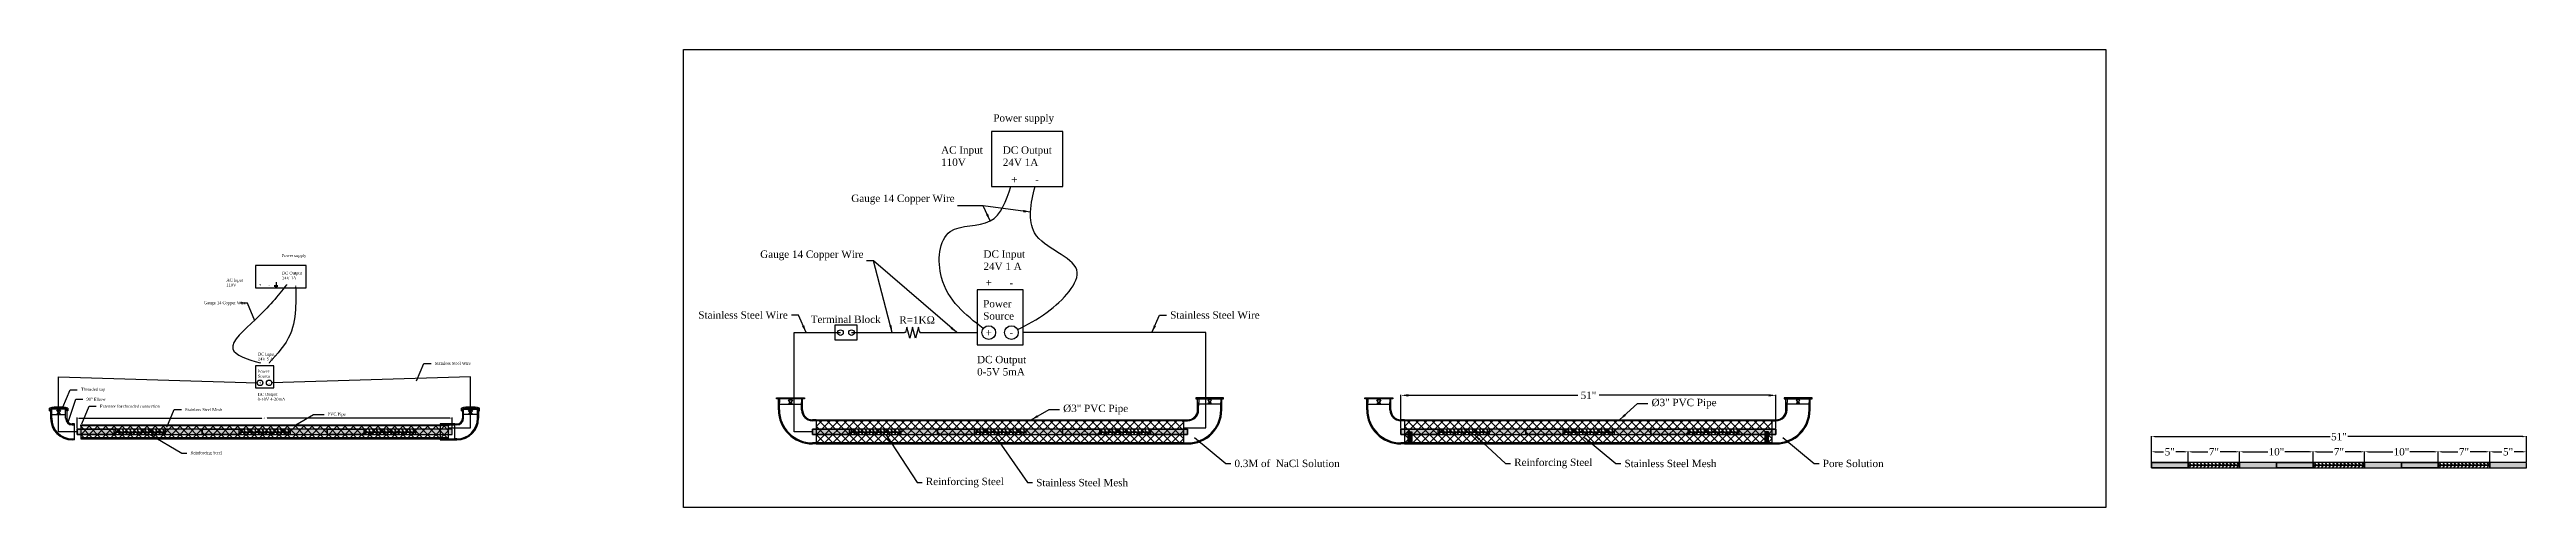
# Model space of a CAD drawing. Header units: metres. Extents: x -35 to 1129, y -141 to 51.
# Drawn here: x 312.5 to 649.2, y -47 to 15.3 of the extents above; entities that cross this region are included whole.
import ezdxf

# ---------------------------------------------------------------- set-up
doc = ezdxf.new("R2010")
doc.units = ezdxf.units.M
for name, color, linetype in [('L01', 1, 'Continuous'), ('L02', 2, 'Continuous'), ('L03', 3, 'Continuous'), ('L04', 4, 'Continuous'), ('L05', 5, 'Continuous')]:
    doc.layers.add(name, color=color, linetype=linetype)
doc.styles.add('TNR', font='times.ttf')
doc.linetypes.add('ZIGZAG', pattern='A,0.00254,-5.08,[131,ltypeshp.shx,S=5.08,R=0,X=-5.08,Y=0],-10.16,[131,ltypeshp.shx,S=5.08,R=180,X=5.08,Y=0],-5.08', length=20.32254)
doc.dimstyles.new('Annnotation_01', dxfattribs={"dimtxt": 1, "dimasz": 1, "dimexe": 0.25, "dimexo": 0.25, "dimgap": 0.5, "dimtad": 0, "dimtih": 1, "dimtoh": 1, "dimdec": 4, "dimzin": 0, "dimdsep": 46, "dimtxsty": 'TNR', "dimcen": 0.25, "dimadec": 0, "dimazin": 0, "dimtfac": 1, "dimtdec": 4, "dimtofl": 0, "dimtmove": 0, "dimatfit": 3, "dimfxl": 1, "dimtolj": 1, "dimtzin": 0, "dimarcsym": 0})
doc.dimstyles.new('Annnotation_02', dxfattribs={"dimtxt": 0.25, "dimasz": 0.25, "dimexe": 0.0625, "dimexo": 0.0625, "dimgap": 0.125, "dimtad": 0, "dimtih": 1, "dimtoh": 1, "dimdec": 4, "dimzin": 0, "dimdsep": 46, "dimtxsty": 'TNR', "dimcen": 0.0625, "dimclrd": 1, "dimclre": 1, "dimclrt": 3, "dimazin": 0, "dimtfac": 1, "dimtdec": 4, "dimtofl": 0, "dimtmove": 0, "dimatfit": 3, "dimfxl": 1, "dimtfillclr": 1, "dimtolj": 1, "dimtzin": 0, "dimarcsym": 0})
pattern_1 = [(0, (0, 1.75), (0, 0.15875), []), (0, (0, 1.76984), (0, 0.15875), []), (0, (0, 1.78969), (0, 0.15875), []), (0, (0, 1.84922), (0, 0.15875), [])]

msp = doc.modelspace()

# ---------------------------------------------------------------- texts
at = {"color": 3, "style": 'TNR'}
for s, insert, char_height, attachment_point in [('Gauge 14 Copper Wire', (421.47749, -5.08818), 1, 4), ('Gauge 14 Copper Wire', (409.09581, -12.68818), 1, 4), ('Gauge 14 Copper Wire', (333.47749, -19.18818), 0.4, 4), ('Stainless Steel Wire', (412.8509, -20.79781), 1, 6), ('Stainless Steel Wire', (464.84022, -20.79781), 1, 4), ('Stainless Steel Wire', (364.84022, -27.3688), 0.4, 4), ('90%%D Elbow', (317.49717, -32.23314), 0.4, 4), ('Extensor for threaded connection', (319.3275, -33.20281), 0.4, 4), ('Stainless Steel Mesh', (330.90332, -33.6522), 0.4, 4), ('%%C3" PVC Pipe', (450.29147, -33.64371), 1, 4), ('%%C3" PVC Pipe', (530.29147, -32.84371), 1, 4), ('PVC Pipe', (350.29147, -34.33871), 0.4, 4), ('Reinforcing Steel', (331.61802, -39.57886), 0.4, 4), ('0.3M of  NaCl Solution', (473.57993, -40.97886), 1, 4), ('Reinforcing Steel', (511.61802, -40.97886), 1, 4), ('Stainless Steel Mesh', (526.61802, -40.97886), 1, 4), ('Pore Solution', (553.57993, -40.97886), 1, 4), ('Reinforcing Steel', (431.61802, -43.57886), 1, 4), ('Stainless Steel Mesh', (446.61802, -43.57886), 1, 4)]:
    msp.add_mtext(s, dxfattribs=dict(at, insert=insert, char_height=char_height, attachment_point=attachment_point))
at = {"color": 3, "insert": (316.74156, -30.94196), "char_height": 0.4, "width": 5.2602326, "attachment_point": 4, "style": 'TNR'}
msp.add_mtext('Threaded cap', dxfattribs=at)
at = {"layer": 'L03', "style": 'TNR'}
for s, width, insert, char_height, attachment_point in [('Power supply', 9.6176402, (440.78628, 6.50097), 1, 1), ('AC Input\\P110V', 6.5576949, (433.69655, 2.15069), 1, 1), ('DC Output\\P24V 1A', 6.8035153, (442.08359, 2.13913), 1, 1), ('+', 0.4381922, (443.6535, -2.38772), 1, 5), ('-', 0.4381922, (446.73055, -2.38772), 1, 5), ('Power supply', 3.8784981, (344.03628, -12.49903), 0.4, 1), ('DC Input\\P24V 1 A', 5.7633765, (439.45502, -11.99917), 1, 1), ('AC Input\\P110V', 2.982963, (336.5046, -15.84931), 0.4, 1), ('+', 0.4381922, (341.09438, -16.70022), 0.4, 5), ('-', 0.4381922, (342.3252, -16.70022), 0.4, 5), ('DC Output\\P24V 1A', 3.5665698, (344.07601, -14.88948), 0.4, 1), ('+', 0.4381922, (344.70397, -16.70022), 0.4, 5), ('-', 0.4381922, (345.93479, -16.70022), 0.4, 5), ('+', 0.4381922, (440.17127, -16.40755), 1, 5), ('-', 0.4381922, (443.24832, -16.40755), 1, 5), ('Power Source', 1.8836932, (439.41443, -18.7488), 1, 1), ('Terminal Block', 9.952912, (415.95397, -20.87425), 1, 1), ('R=1KΩ', 1.8836932, (428.01505, -20.95858), 1, 1), ('+', 0.4381922, (440.17127, -23.18208), 1, 5), ('-', 0.4381922, (443.24832, -23.18208), 1, 5), ('DC Input\\P24V 5 A', 2.982963, (340.79165, -25.90761), 0.4, 1), ('DC Output\\P0-5V 5mA', 8.4420459, (438.58479, -26.34505), 1, 1), ('Power Source', 1.8836932, (340.79165, -28.24358), 0.4, 1), ('+', 0.4381922, (341.09438, -27.30708), 0.4, 5), ('+', 0.4381922, (341.09438, -30.0169), 0.4, 5), ('-', 0.4381922, (342.3252, -27.30708), 0.4, 5), ('-', 0.4381922, (342.3252, -30.0169), 0.4, 5), ('DC Output\\P0-10V 4-20mA', 4.3943453, (340.7648, -31.37849), 0.4, 1)]:
    msp.add_mtext_dynamic_manual_height_columns(s, width=width, gutter_width=1, heights=[0], dxfattribs=dict(at, insert=insert, char_height=char_height, attachment_point=attachment_point))

# ---------------------------------------------------------------- blocks, each defined once
blk = doc.blocks.new('*D78')
at = {"color": 1, "lineweight": -2, "transparency": 16777216}
for p, q in [((316.21, -36.24), (316.21, -34.74)), ((316.46, -34.81), (341.35, -34.81)), ((366.96, -34.81), (342.07, -34.81)), ((367.21, -36.24), (367.21, -34.74))]:
    blk.add_line(p, q, dxfattribs=at)
at = {"color": 1, "transparency": 16777216}
for points in [[(316.46, -34.77), (316.46, -34.85), (316.21, -34.81)], [(366.96, -34.77), (366.96, -34.85), (367.21, -34.81)]]:
    blk.add_solid(points, dxfattribs=at)
at = {"layer": 'Defpoints', "color": 0, "transparency": 16777216}
for p in [(316.21, -36.31), (367.21, -34.81), (367.21, -36.31)]:
    blk.add_point(p, dxfattribs=at)
at = {"color": 3, "transparency": 16777216, "insert": (341.71, -34.81), "char_height": 0.25, "attachment_point": 5, "style": 'TNR'}
blk.add_mtext('\\A1;51"', dxfattribs=at)
blk = doc.blocks.new('*D79')
at = {"color": 1, "lineweight": -2, "transparency": 16777216}
for p, q in [((496.21, -36.24), (496.21, -31.65)), ((497.21, -31.71), (520.25, -31.71)), ((546.21, -31.71), (523.17, -31.71)), ((547.21, -36.24), (547.21, -31.65))]:
    blk.add_line(p, q, dxfattribs=at)
at = {"color": 1, "transparency": 16777216}
for points in [[(497.21, -31.55), (497.21, -31.88), (496.21, -31.71)], [(546.21, -31.55), (546.21, -31.88), (547.21, -31.71)]]:
    blk.add_solid(points, dxfattribs=at)
at = {"layer": 'Defpoints', "color": 0, "transparency": 16777216}
for p in [(547.21, -31.71), (496.21, -36.31), (547.21, -36.31)]:
    blk.add_point(p, dxfattribs=at)
at = {"color": 3, "transparency": 16777216, "insert": (521.71, -31.71), "char_height": 1, "attachment_point": 5, "style": 'TNR'}
blk.add_mtext('\\A1;51"', dxfattribs=at)
blk = doc.blocks.new('*D87')
at = {"color": 1, "lineweight": -2, "transparency": 16777216}
for p, q in [((598.25, -40.76), (598.25, -37.26)), ((598.75, -37.33), (622.54, -37.33)), ((648.75, -37.33), (624.95, -37.33)), ((649.25, -40.76), (649.25, -37.26))]:
    blk.add_line(p, q, dxfattribs=at)
at = {"color": 1, "transparency": 16777216}
for points in [[(598.75, -37.24), (598.75, -37.41), (598.25, -37.33)], [(648.75, -37.24), (648.75, -37.41), (649.25, -37.33)]]:
    blk.add_solid(points, dxfattribs=at)
at = {"layer": 'Defpoints', "color": 0, "transparency": 16777216}
for p in [(649.25, -37.33), (598.25, -40.83), (649.25, -40.83)]:
    blk.add_point(p, dxfattribs=at)
at = {"color": 3, "transparency": 16777216, "insert": (623.75, -37.33), "char_height": 1, "attachment_point": 5, "style": 'TNR'}
blk.add_mtext('\\A1;51"', dxfattribs=at)
blk = doc.blocks.new('*D80')
at = {"color": 1, "lineweight": -2, "transparency": 16777216}
for p, q in [((598.25, -41.51), (598.25, -39.33)), ((598.75, -39.39), (599.91, -39.39)), ((602.75, -39.39), (601.59, -39.39)), ((603.25, -40.76), (603.25, -39.33))]:
    blk.add_line(p, q, dxfattribs=at)
at = {"color": 1, "transparency": 16777216}
for points in [[(598.75, -39.3), (598.75, -39.47), (598.25, -39.39)], [(602.75, -39.3), (602.75, -39.47), (603.25, -39.39)]]:
    blk.add_solid(points, dxfattribs=at)
at = {"layer": 'Defpoints', "color": 0, "transparency": 16777216}
for p in [(603.25, -39.39), (598.25, -41.58), (603.25, -40.83)]:
    blk.add_point(p, dxfattribs=at)
at = {"color": 3, "transparency": 16777216, "insert": (600.75, -39.39), "char_height": 1, "attachment_point": 5, "style": 'TNR'}
blk.add_mtext('\\A1;5"', dxfattribs=at)
blk = doc.blocks.new('*D81')
at = {"color": 1, "lineweight": -2, "transparency": 16777216}
for p, q in [((603.25, -41.51), (603.25, -39.33)), ((603.75, -39.39), (605.91, -39.39)), ((609.75, -39.39), (607.59, -39.39)), ((610.25, -40.76), (610.25, -39.33))]:
    blk.add_line(p, q, dxfattribs=at)
at = {"color": 1, "transparency": 16777216}
for points in [[(603.75, -39.3), (603.75, -39.47), (603.25, -39.39)], [(609.75, -39.3), (609.75, -39.47), (610.25, -39.39)]]:
    blk.add_solid(points, dxfattribs=at)
at = {"layer": 'Defpoints', "color": 0, "transparency": 16777216}
for p in [(610.25, -39.39), (603.25, -41.58), (610.25, -40.83)]:
    blk.add_point(p, dxfattribs=at)
at = {"color": 3, "transparency": 16777216, "insert": (606.75, -39.39), "char_height": 1, "attachment_point": 5, "style": 'TNR'}
blk.add_mtext('\\A1;7"', dxfattribs=at)
blk = doc.blocks.new('*D82')
at = {"color": 1, "lineweight": -2, "transparency": 16777216}
for p, q in [((610.25, -41.51), (610.25, -39.33)), ((610.75, -39.39), (614.1, -39.39)), ((619.75, -39.39), (616.4, -39.39)), ((620.25, -40.76), (620.25, -39.33))]:
    blk.add_line(p, q, dxfattribs=at)
at = {"color": 1, "transparency": 16777216}
for points in [[(610.75, -39.3), (610.75, -39.47), (610.25, -39.39)], [(619.75, -39.3), (619.75, -39.47), (620.25, -39.39)]]:
    blk.add_solid(points, dxfattribs=at)
at = {"layer": 'Defpoints', "color": 0, "transparency": 16777216}
for p in [(620.25, -39.39), (610.25, -41.58), (620.25, -40.83)]:
    blk.add_point(p, dxfattribs=at)
at = {"color": 3, "transparency": 16777216, "insert": (615.25, -39.39), "char_height": 1, "attachment_point": 5, "style": 'TNR'}
blk.add_mtext('\\A1;10"', dxfattribs=at)
blk = doc.blocks.new('*D83')
at = {"color": 1, "lineweight": -2, "transparency": 16777216}
for p, q in [((620.25, -41.51), (620.25, -39.33)), ((620.75, -39.39), (622.91, -39.39)), ((626.75, -39.39), (624.59, -39.39)), ((627.25, -40.76), (627.25, -39.33))]:
    blk.add_line(p, q, dxfattribs=at)
at = {"color": 1, "transparency": 16777216}
for points in [[(620.75, -39.3), (620.75, -39.47), (620.25, -39.39)], [(626.75, -39.3), (626.75, -39.47), (627.25, -39.39)]]:
    blk.add_solid(points, dxfattribs=at)
at = {"layer": 'Defpoints', "color": 0, "transparency": 16777216}
for p in [(627.25, -39.39), (620.25, -41.58), (627.25, -40.83)]:
    blk.add_point(p, dxfattribs=at)
at = {"color": 3, "transparency": 16777216, "insert": (623.75, -39.39), "char_height": 1, "attachment_point": 5, "style": 'TNR'}
blk.add_mtext('\\A1;7"', dxfattribs=at)
blk = doc.blocks.new('*D84')
at = {"color": 1, "lineweight": -2, "transparency": 16777216}
for p, q in [((627.25, -41.51), (627.25, -39.33)), ((627.75, -39.39), (631.1, -39.39)), ((636.75, -39.39), (633.4, -39.39)), ((637.25, -40.76), (637.25, -39.33))]:
    blk.add_line(p, q, dxfattribs=at)
at = {"color": 1, "transparency": 16777216}
for points in [[(627.75, -39.3), (627.75, -39.47), (627.25, -39.39)], [(636.75, -39.3), (636.75, -39.47), (637.25, -39.39)]]:
    blk.add_solid(points, dxfattribs=at)
at = {"layer": 'Defpoints', "color": 0, "transparency": 16777216}
for p in [(637.25, -39.39), (627.25, -41.58), (637.25, -40.83)]:
    blk.add_point(p, dxfattribs=at)
at = {"color": 3, "transparency": 16777216, "insert": (632.25, -39.39), "char_height": 1, "attachment_point": 5, "style": 'TNR'}
blk.add_mtext('\\A1;10"', dxfattribs=at)
blk = doc.blocks.new('*D85')
at = {"color": 1, "lineweight": -2, "transparency": 16777216}
for p, q in [((637.25, -41.51), (637.25, -39.33)), ((637.75, -39.39), (639.91, -39.39)), ((643.75, -39.39), (641.59, -39.39)), ((644.25, -40.76), (644.25, -39.33))]:
    blk.add_line(p, q, dxfattribs=at)
at = {"color": 1, "transparency": 16777216}
for points in [[(637.75, -39.3), (637.75, -39.47), (637.25, -39.39)], [(643.75, -39.3), (643.75, -39.47), (644.25, -39.39)]]:
    blk.add_solid(points, dxfattribs=at)
at = {"layer": 'Defpoints', "color": 0, "transparency": 16777216}
for p in [(644.25, -39.39), (637.25, -41.58), (644.25, -40.83)]:
    blk.add_point(p, dxfattribs=at)
at = {"color": 3, "transparency": 16777216, "insert": (640.75, -39.39), "char_height": 1, "attachment_point": 5, "style": 'TNR'}
blk.add_mtext('\\A1;7"', dxfattribs=at)
blk = doc.blocks.new('*D86')
at = {"color": 1, "lineweight": -2, "transparency": 16777216}
for p, q in [((644.25, -41.51), (644.25, -39.33)), ((644.75, -39.39), (645.91, -39.39)), ((648.75, -39.39), (647.59, -39.39)), ((649.25, -40.76), (649.25, -39.33))]:
    blk.add_line(p, q, dxfattribs=at)
at = {"color": 1, "transparency": 16777216}
for points in [[(644.75, -39.3), (644.75, -39.47), (644.25, -39.39)], [(648.75, -39.3), (648.75, -39.47), (649.25, -39.39)]]:
    blk.add_solid(points, dxfattribs=at)
at = {"layer": 'Defpoints', "color": 0, "transparency": 16777216}
for p in [(649.25, -39.39), (644.25, -41.58), (649.25, -40.83)]:
    blk.add_point(p, dxfattribs=at)
at = {"color": 3, "transparency": 16777216, "insert": (646.75, -39.39), "char_height": 1, "attachment_point": 5, "style": 'TNR'}
blk.add_mtext('\\A1;5"', dxfattribs=at)

# ---------------------------------------------------------------- dimensions: what is measured, and where the dimension line sits
for base, p1, p2, override, picture, middle in [((547.20979, -31.71208), (496.20979, -36.30708), (547.20979, -36.30708), {"dimtxt": 1, "dimasz": 1, "dimgap": 0.5, "dimdec": 0, "dimlunit": 2, "dimpost": '"'}, '*D79', (521.70979, -31.71208)), ((367.20979, -34.80708), (316.20979, -36.30708), (367.20979, -36.30708), {"dimdec": 0, "dimlunit": 2, "dimpost": '"'}, '*D78', (341.70979, -34.80708)), ((649.24925, -37.32548), (598.24925, -40.82548), (649.24925, -40.82548), {"dimtxt": 1, "dimasz": 0.5, "dimgap": 0.25, "dimdec": 0, "dimpost": '"'}, '*D87', (623.74925, -37.32548)), ((603.24925, -39.38798), (598.24925, -41.57548), (603.24925, -40.82548), {"dimtxt": 1, "dimasz": 0.5, "dimgap": 0.25, "dimdec": 0, "dimlunit": 2, "dimpost": '"'}, '*D80', (600.74925, -39.38798)), ((610.24925, -39.38798), (603.24925, -41.57548), (610.24925, -40.82548), {"dimtxt": 1, "dimasz": 0.5, "dimgap": 0.25, "dimdec": 0, "dimlunit": 2, "dimpost": '"'}, '*D81', (606.74925, -39.38798)), ((620.24925, -39.38798), (610.24925, -41.57548), (620.24925, -40.82548), {"dimtxt": 1, "dimasz": 0.5, "dimgap": 0.25, "dimdec": 0, "dimlunit": 2, "dimpost": '"'}, '*D82', (615.24925, -39.38798)), ((627.24925, -39.38798), (620.24925, -41.57548), (627.24925, -40.82548), {"dimtxt": 1, "dimasz": 0.5, "dimgap": 0.25, "dimdec": 0, "dimlunit": 2, "dimpost": '"'}, '*D83', (623.74925, -39.38798)), ((637.24925, -39.38798), (627.24925, -41.57548), (637.24925, -40.82548), {"dimtxt": 1, "dimasz": 0.5, "dimgap": 0.25, "dimdec": 0, "dimlunit": 2, "dimpost": '"'}, '*D84', (632.24925, -39.38798)), ((644.24925, -39.38798), (637.24925, -41.57548), (644.24925, -40.82548), {"dimtxt": 1, "dimasz": 0.5, "dimgap": 0.25, "dimdec": 0, "dimlunit": 2, "dimpost": '"'}, '*D85', (640.74925, -39.38798)), ((649.24925, -39.38798), (644.24925, -41.57548), (649.24925, -40.82548), {"dimtxt": 1, "dimasz": 0.5, "dimgap": 0.25, "dimdec": 0, "dimlunit": 2, "dimpost": '"'}, '*D86', (646.74925, -39.38798))]:
    dim = msp.add_linear_dim(base=base, p1=p1, p2=p2, dimstyle='Annnotation_02', override=override)
    dim.commit()
    dim.dimension.update_dxf_attribs({"geometry": picture, "text_midpoint": middle})

# ---------------------------------------------------------------- hatches: boundary and pattern name
at = {"layer": 'L01'}
h = msp.add_hatch(dxfattribs=at)
h.set_pattern_fill('ANSI37', color=256, scale=0.25, angle=90)
h.set_pattern_definition([(135, (321.7816, 1.6671), (-0.561266, -0.561266), []), (225, (321.7816, 1.6671), (0.561266, -0.561266), [])])
h.paths.add_polyline_path([(366.70979, -37.48708), (366.70979, -35.87708), (316.70979, -35.87708), (316.70979, -37.48708)])
h = msp.add_hatch(dxfattribs=at)
h.set_pattern_fill('ANSI37', color=256, scale=0.25, angle=90)
h.set_pattern_definition([(135, (421.7816, 1.6671), (-0.561266, -0.561266), []), (225, (421.7816, 1.6671), (0.561266, -0.561266), [])])
h.paths.add_polyline_path([(466.70979, -38.18208), (466.70979, -35.18208), (416.70979, -35.18208), (416.70979, -38.18208)])
h = msp.add_hatch(dxfattribs=at)
h.set_pattern_fill('ANSI37', color=256, scale=0.25, angle=90)
h.set_pattern_definition([(135, (501.7816, 1.6671), (-0.561266, -0.561266), []), (225, (501.7816, 1.6671), (0.561266, -0.561266), [])])
h.paths.add_polyline_path([(546.70979, -38.18208), (546.70979, -35.18208), (496.70979, -35.18208), (496.70979, -38.18208)])
at = {"layer": 'L01', "ltscale": 0.1}
h = msp.add_hatch(dxfattribs=at)
h.set_pattern_fill('PLASTI', color=256, scale=0.025)
h.set_pattern_definition(pattern_1)
h.paths.add_polyline_path([(497.70979, -36.68208), (497.20979, -36.68208), (497.20979, -38.18208), (497.70979, -38.18208)])
h = msp.add_hatch(dxfattribs=at)
h.set_pattern_fill('PLASTI', color=256, scale=0.025)
h.set_pattern_definition(pattern_1)
h.paths.add_polyline_path([(546.20979, -36.68208), (545.70979, -36.68208), (545.70979, -38.18208), (546.20979, -38.18208)])
at = {"layer": 'L05'}
h = msp.add_hatch(color=251, dxfattribs=at)
h.dxf.hatch_style = 1
h.paths.add_polyline_path([(321.20979, -37.05708), (321.20979, -36.30708), (316.20979, -36.30708), (316.20979, -37.05708)])
h = msp.add_hatch(color=251, dxfattribs=at)
h.dxf.hatch_style = 1
h.paths.add_polyline_path([(333.20979, -37.05708), (333.20979, -36.30708), (328.20979, -36.30708), (328.20979, -37.05708)])
h = msp.add_hatch(color=251, dxfattribs=at)
h.dxf.hatch_style = 1
h.paths.add_polyline_path([(338.20979, -37.05708), (338.20979, -36.30708), (333.20979, -36.30708), (333.20979, -37.05708)])
h = msp.add_hatch(color=251, dxfattribs=at)
h.dxf.hatch_style = 1
h.paths.add_polyline_path([(350.20979, -37.05708), (350.20979, -36.30708), (345.20979, -36.30708), (345.20979, -37.05708)])
h = msp.add_hatch(color=251, dxfattribs=at)
h.dxf.hatch_style = 1
h.paths.add_polyline_path([(355.20979, -37.05708), (355.20979, -36.30708), (350.20979, -36.30708), (350.20979, -37.05708)])
h = msp.add_hatch(color=251, dxfattribs=at)
h.dxf.hatch_style = 1
h.paths.add_polyline_path([(367.20979, -37.05708), (367.20979, -36.30708), (362.20979, -36.30708), (362.20979, -37.05708)])
h = msp.add_hatch(color=251, dxfattribs=at)
h.dxf.hatch_style = 1
h.paths.add_polyline_path([(421.20979, -37.05708), (421.20979, -36.30708), (416.20979, -36.30708), (416.20979, -37.05708)])
h = msp.add_hatch(color=251, dxfattribs=at)
h.dxf.hatch_style = 1
h.paths.add_polyline_path([(433.20979, -37.05708), (433.20979, -36.30708), (428.20979, -36.30708), (428.20979, -37.05708)])
h = msp.add_hatch(color=251, dxfattribs=at)
h.dxf.hatch_style = 1
h.paths.add_polyline_path([(438.20979, -37.05708), (438.20979, -36.30708), (433.20979, -36.30708), (433.20979, -37.05708)])
h = msp.add_hatch(color=251, dxfattribs=at)
h.dxf.hatch_style = 1
h.paths.add_polyline_path([(450.20979, -37.05708), (450.20979, -36.30708), (445.20979, -36.30708), (445.20979, -37.05708)])
h = msp.add_hatch(color=251, dxfattribs=at)
h.dxf.hatch_style = 1
h.paths.add_polyline_path([(455.20979, -37.05708), (455.20979, -36.30708), (450.20979, -36.30708), (450.20979, -37.05708)])
h = msp.add_hatch(color=251, dxfattribs=at)
h.dxf.hatch_style = 1
h.paths.add_polyline_path([(467.20979, -37.05708), (467.20979, -36.30708), (462.20979, -36.30708), (462.20979, -37.05708)])
h = msp.add_hatch(color=251, dxfattribs=at)
h.dxf.hatch_style = 1
h.paths.add_polyline_path([(501.20979, -37.05708), (501.20979, -36.30708), (496.20979, -36.30708), (496.20979, -37.05708)])
h = msp.add_hatch(color=251, dxfattribs=at)
h.dxf.hatch_style = 1
h.paths.add_polyline_path([(513.20979, -37.05708), (513.20979, -36.30708), (508.20979, -36.30708), (508.20979, -37.05708)])
h = msp.add_hatch(color=251, dxfattribs=at)
h.dxf.hatch_style = 1
h.paths.add_polyline_path([(518.20979, -37.05708), (518.20979, -36.30708), (513.20979, -36.30708), (513.20979, -37.05708)])
h = msp.add_hatch(color=251, dxfattribs=at)
h.dxf.hatch_style = 1
h.paths.add_polyline_path([(530.20979, -37.05708), (530.20979, -36.30708), (525.20979, -36.30708), (525.20979, -37.05708)])
h = msp.add_hatch(color=251, dxfattribs=at)
h.dxf.hatch_style = 1
h.paths.add_polyline_path([(535.20979, -37.05708), (535.20979, -36.30708), (530.20979, -36.30708), (530.20979, -37.05708)])
h = msp.add_hatch(color=251, dxfattribs=at)
h.dxf.hatch_style = 1
h.paths.add_polyline_path([(547.20979, -37.05708), (547.20979, -36.30708), (542.20979, -36.30708), (542.20979, -37.05708)])
h = msp.add_hatch(color=251, dxfattribs=at)
h.dxf.hatch_style = 1
h.paths.add_polyline_path([(603.24925, -41.57548), (603.24925, -40.82548), (598.24925, -40.82548), (598.24925, -41.57548)])
h = msp.add_hatch(color=251, dxfattribs=at)
h.dxf.hatch_style = 1
h.paths.add_polyline_path([(615.24925, -41.57548), (615.24925, -40.82548), (610.24925, -40.82548), (610.24925, -41.57548)])
h = msp.add_hatch(color=251, dxfattribs=at)
h.dxf.hatch_style = 1
h.paths.add_polyline_path([(620.24925, -41.57548), (620.24925, -40.82548), (615.24925, -40.82548), (615.24925, -41.57548)])
h = msp.add_hatch(color=251, dxfattribs=at)
h.dxf.hatch_style = 1
h.paths.add_polyline_path([(632.24925, -41.57548), (632.24925, -40.82548), (627.24925, -40.82548), (627.24925, -41.57548)])
h = msp.add_hatch(color=251, dxfattribs=at)
h.dxf.hatch_style = 1
h.paths.add_polyline_path([(637.24925, -41.57548), (637.24925, -40.82548), (632.24925, -40.82548), (632.24925, -41.57548)])
h = msp.add_hatch(color=251, dxfattribs=at)
h.dxf.hatch_style = 1
h.paths.add_polyline_path([(649.24925, -41.57548), (649.24925, -40.82548), (644.24925, -40.82548), (644.24925, -41.57548)])

# ---------------------------------------------------------------- linework, layer by layer
at = {"layer": 'L01'}
for p, q in [((413.70979, -36.68208), (413.70979, -23.18208)), ((413.70979, -23.18208), (420.01471, -23.18208)), ((421.51471, -23.18208), (428.71653, -23.18208)), ((430.81006, -23.18208), (438.58479, -23.18208)), ((321.20979, -36.65708), (328.20979, -36.65708)), ((321.20979, -36.70708), (328.20979, -36.70708)), ((321.33479, -36.30708), (321.53686, -36.65708)), ((321.34729, -37.05708), (321.54936, -36.70708)), ((321.38479, -36.30708), (321.58686, -36.65708)), ((321.39729, -37.05708), (321.59936, -36.70708)), ((321.83479, -36.30708), (322.03686, -36.65708)), ((321.84729, -37.05708), (322.04936, -36.70708)), ((321.88479, -36.30708), (322.08686, -36.65708)), ((321.89729, -37.05708), (322.09936, -36.70708)), ((322.33479, -36.30708), (322.53686, -36.65708)), ((322.34729, -37.05708), (322.54936, -36.70708)), ((322.38479, -36.30708), (322.58686, -36.65708)), ((322.39729, -37.05708), (322.59936, -36.70708)), ((322.83479, -36.30708), (323.03686, -36.65708)), ((322.84729, -37.05708), (323.04936, -36.70708)), ((322.88479, -36.30708), (323.08686, -36.65708)), ((322.89729, -37.05708), (323.09936, -36.70708)), ((323.33479, -36.30708), (323.53686, -36.65708)), ((323.34729, -37.05708), (323.54936, -36.70708)), ((323.38479, -36.30708), (323.58686, -36.65708)), ((323.39729, -37.05708), (323.59936, -36.70708)), ((323.83479, -36.30708), (324.03686, -36.65708)), ((323.84729, -37.05708), (324.04936, -36.70708)), ((323.88479, -36.30708), (324.08686, -36.65708)), ((323.89729, -37.05708), (324.09936, -36.70708)), ((324.33479, -36.30708), (324.53686, -36.65708)), ((324.34729, -37.05708), (324.54936, -36.70708)), ((324.38479, -36.30708), (324.58686, -36.65708)), ((324.39729, -37.05708), (324.59936, -36.70708)), ((324.83479, -36.30708), (325.03686, -36.65708)), ((324.84729, -37.05708), (325.04936, -36.70708)), ((324.88479, -36.30708), (325.08686, -36.65708)), ((324.89729, -37.05708), (325.09936, -36.70708)), ((325.33479, -36.30708), (325.53686, -36.65708)), ((325.34729, -37.05708), (325.54936, -36.70708)), ((325.38479, -36.30708), (325.58686, -36.65708)), ((325.39729, -37.05708), (325.59936, -36.70708)), ((325.83479, -36.30708), (326.03686, -36.65708)), ((325.84729, -37.05708), (326.04936, -36.70708)), ((325.88479, -36.30708), (326.08686, -36.65708)), ((325.89729, -37.05708), (326.09936, -36.70708)), ((326.33479, -36.30708), (326.53686, -36.65708)), ((326.34729, -37.05708), (326.54936, -36.70708)), ((326.38479, -36.30708), (326.58686, -36.65708)), ((326.39729, -37.05708), (326.59936, -36.70708)), ((326.83479, -36.30708), (327.03686, -36.65708)), ((326.84729, -37.05708), (327.04936, -36.70708)), ((326.88479, -36.30708), (327.08686, -36.65708)), ((326.89729, -37.05708), (327.09936, -36.70708)), ((327.33479, -36.30708), (327.53686, -36.65708)), ((327.34729, -37.05708), (327.54936, -36.70708)), ((327.38479, -36.30708), (327.58686, -36.65708)), ((327.39729, -37.05708), (327.59936, -36.70708)), ((327.83479, -36.30708), (328.03686, -36.65708)), ((327.84729, -37.05708), (328.04936, -36.70708)), ((327.88479, -36.30708), (328.08686, -36.65708)), ((327.89729, -37.05708), (328.09936, -36.70708)), ((338.20979, -36.65708), (345.20979, -36.65708)), ((338.20979, -36.70708), (345.20979, -36.70708)), ((338.33479, -36.30708), (338.53686, -36.65708)), ((338.34729, -37.05708), (338.54936, -36.70708)), ((338.38479, -36.30708), (338.58686, -36.65708)), ((338.39729, -37.05708), (338.59936, -36.70708)), ((338.83479, -36.30708), (339.03686, -36.65708)), ((338.84729, -37.05708), (339.04936, -36.70708)), ((338.88479, -36.30708), (339.08686, -36.65708)), ((338.89729, -37.05708), (339.09936, -36.70708)), ((339.33479, -36.30708), (339.53686, -36.65708)), ((339.34729, -37.05708), (339.54936, -36.70708)), ((339.38479, -36.30708), (339.58686, -36.65708)), ((339.39729, -37.05708), (339.59936, -36.70708)), ((339.83479, -36.30708), (340.03686, -36.65708)), ((339.84729, -37.05708), (340.04936, -36.70708)), ((339.88479, -36.30708), (340.08686, -36.65708)), ((339.89729, -37.05708), (340.09936, -36.70708)), ((340.33479, -36.30708), (340.53686, -36.65708)), ((340.34729, -37.05708), (340.54936, -36.70708)), ((340.38479, -36.30708), (340.58686, -36.65708)), ((340.39729, -37.05708), (340.59936, -36.70708)), ((340.83479, -36.30708), (341.03686, -36.65708)), ((340.84729, -37.05708), (341.04936, -36.70708)), ((340.88479, -36.30708), (341.08686, -36.65708)), ((340.89729, -37.05708), (341.09936, -36.70708)), ((341.33479, -36.30708), (341.53686, -36.65708)), ((341.34729, -37.05708), (341.54936, -36.70708)), ((341.38479, -36.30708), (341.58686, -36.65708)), ((341.39729, -37.05708), (341.59936, -36.70708)), ((341.83479, -36.30708), (342.03686, -36.65708)), ((341.84729, -37.05708), (342.04936, -36.70708)), ((341.88479, -36.30708), (342.08686, -36.65708)), ((341.89729, -37.05708), (342.09936, -36.70708)), ((342.33479, -36.30708), (342.53686, -36.65708)), ((342.34729, -37.05708), (342.54936, -36.70708)), ((342.38479, -36.30708), (342.58686, -36.65708)), ((342.39729, -37.05708), (342.59936, -36.70708)), ((342.83479, -36.30708), (343.03686, -36.65708)), ((342.84729, -37.05708), (343.04936, -36.70708)), ((342.88479, -36.30708), (343.08686, -36.65708)), ((342.89729, -37.05708), (343.09936, -36.70708)), ((343.33479, -36.30708), (343.53686, -36.65708)), ((343.34729, -37.05708), (343.54936, -36.70708)), ((343.38479, -36.30708), (343.58686, -36.65708)), ((343.39729, -37.05708), (343.59936, -36.70708)), ((343.83479, -36.30708), (344.03686, -36.65708)), ((343.84729, -37.05708), (344.04936, -36.70708)), ((343.88479, -36.30708), (344.08686, -36.65708)), ((343.89729, -37.05708), (344.09936, -36.70708)), ((344.33479, -36.30708), (344.53686, -36.65708)), ((344.34729, -37.05708), (344.54936, -36.70708)), ((344.38479, -36.30708), (344.58686, -36.65708)), ((344.39729, -37.05708), (344.59936, -36.70708)), ((344.83479, -36.30708), (345.03686, -36.65708)), ((344.84729, -37.05708), (345.04936, -36.70708)), ((344.88479, -36.30708), (345.08686, -36.65708)), ((344.89729, -37.05708), (345.09936, -36.70708)), ((355.20979, -36.65708), (362.20979, -36.65708)), ((355.20979, -36.70708), (362.20979, -36.70708)), ((355.33479, -36.30708), (355.53686, -36.65708)), ((355.34729, -37.05708), (355.54936, -36.70708)), ((355.38479, -36.30708), (355.58686, -36.65708)), ((355.39729, -37.05708), (355.59936, -36.70708)), ((355.83479, -36.30708), (356.03686, -36.65708)), ((355.84729, -37.05708), (356.04936, -36.70708)), ((355.88479, -36.30708), (356.08686, -36.65708)), ((355.89729, -37.05708), (356.09936, -36.70708)), ((356.33479, -36.30708), (356.53686, -36.65708)), ((356.34729, -37.05708), (356.54936, -36.70708)), ((356.38479, -36.30708), (356.58686, -36.65708)), ((356.39729, -37.05708), (356.59936, -36.70708)), ((356.83479, -36.30708), (357.03686, -36.65708)), ((356.84729, -37.05708), (357.04936, -36.70708)), ((356.88479, -36.30708), (357.08686, -36.65708)), ((356.89729, -37.05708), (357.09936, -36.70708)), ((357.33479, -36.30708), (357.53686, -36.65708)), ((357.34729, -37.05708), (357.54936, -36.70708)), ((357.38479, -36.30708), (357.58686, -36.65708)), ((357.39729, -37.05708), (357.59936, -36.70708)), ((357.83479, -36.30708), (358.03686, -36.65708)), ((357.84729, -37.05708), (358.04936, -36.70708)), ((357.88479, -36.30708), (358.08686, -36.65708)), ((357.89729, -37.05708), (358.09936, -36.70708)), ((358.33479, -36.30708), (358.53686, -36.65708)), ((358.34729, -37.05708), (358.54936, -36.70708)), ((358.38479, -36.30708), (358.58686, -36.65708)), ((358.39729, -37.05708), (358.59936, -36.70708)), ((358.83479, -36.30708), (359.03686, -36.65708)), ((358.84729, -37.05708), (359.04936, -36.70708)), ((358.88479, -36.30708), (359.08686, -36.65708)), ((358.89729, -37.05708), (359.09936, -36.70708)), ((359.33479, -36.30708), (359.53686, -36.65708)), ((359.34729, -37.05708), (359.54936, -36.70708)), ((359.38479, -36.30708), (359.58686, -36.65708)), ((359.39729, -37.05708), (359.59936, -36.70708)), ((359.83479, -36.30708), (360.03686, -36.65708)), ((359.84729, -37.05708), (360.04936, -36.70708)), ((359.88479, -36.30708), (360.08686, -36.65708)), ((359.89729, -37.05708), (360.09936, -36.70708)), ((360.33479, -36.30708), (360.53686, -36.65708)), ((360.34729, -37.05708), (360.54936, -36.70708)), ((360.38479, -36.30708), (360.58686, -36.65708)), ((360.39729, -37.05708), (360.59936, -36.70708)), ((360.83479, -36.30708), (361.03686, -36.65708)), ((360.84729, -37.05708), (361.04936, -36.70708)), ((360.88479, -36.30708), (361.08686, -36.65708)), ((360.89729, -37.05708), (361.09936, -36.70708)), ((361.33479, -36.30708), (361.53686, -36.65708)), ((361.34729, -37.05708), (361.54936, -36.70708)), ((361.38479, -36.30708), (361.58686, -36.65708)), ((361.39729, -37.05708), (361.59936, -36.70708)), ((361.83479, -36.30708), (362.03686, -36.65708)), ((361.84729, -37.05708), (362.04936, -36.70708)), ((361.88479, -36.30708), (362.08686, -36.65708)), ((361.89729, -37.05708), (362.09936, -36.70708)), ((416.20979, -36.68208), (413.70979, -36.68208)), ((421.20979, -36.65708), (428.20979, -36.65708)), ((421.20979, -36.70708), (428.20979, -36.70708)), ((421.33479, -36.30708), (421.53686, -36.65708)), ((421.34729, -37.05708), (421.54936, -36.70708)), ((421.38479, -36.30708), (421.58686, -36.65708)), ((421.39729, -37.05708), (421.59936, -36.70708)), ((421.83479, -36.30708), (422.03686, -36.65708)), ((421.84729, -37.05708), (422.04936, -36.70708)), ((421.88479, -36.30708), (422.08686, -36.65708)), ((421.89729, -37.05708), (422.09936, -36.70708)), ((422.33479, -36.30708), (422.53686, -36.65708)), ((422.34729, -37.05708), (422.54936, -36.70708)), ((422.38479, -36.30708), (422.58686, -36.65708)), ((422.39729, -37.05708), (422.59936, -36.70708)), ((422.83479, -36.30708), (423.03686, -36.65708)), ((422.84729, -37.05708), (423.04936, -36.70708)), ((422.88479, -36.30708), (423.08686, -36.65708)), ((422.89729, -37.05708), (423.09936, -36.70708)), ((423.33479, -36.30708), (423.53686, -36.65708)), ((423.34729, -37.05708), (423.54936, -36.70708)), ((423.38479, -36.30708), (423.58686, -36.65708)), ((423.39729, -37.05708), (423.59936, -36.70708)), ((423.83479, -36.30708), (424.03686, -36.65708)), ((423.84729, -37.05708), (424.04936, -36.70708)), ((423.88479, -36.30708), (424.08686, -36.65708)), ((423.89729, -37.05708), (424.09936, -36.70708)), ((424.33479, -36.30708), (424.53686, -36.65708)), ((424.34729, -37.05708), (424.54936, -36.70708)), ((424.38479, -36.30708), (424.58686, -36.65708)), ((424.39729, -37.05708), (424.59936, -36.70708)), ((424.83479, -36.30708), (425.03686, -36.65708)), ((424.84729, -37.05708), (425.04936, -36.70708)), ((424.88479, -36.30708), (425.08686, -36.65708)), ((424.89729, -37.05708), (425.09936, -36.70708)), ((425.33479, -36.30708), (425.53686, -36.65708)), ((425.34729, -37.05708), (425.54936, -36.70708)), ((425.38479, -36.30708), (425.58686, -36.65708)), ((425.39729, -37.05708), (425.59936, -36.70708)), ((425.83479, -36.30708), (426.03686, -36.65708)), ((425.84729, -37.05708), (426.04936, -36.70708)), ((425.88479, -36.30708), (426.08686, -36.65708)), ((425.89729, -37.05708), (426.09936, -36.70708)), ((426.33479, -36.30708), (426.53686, -36.65708)), ((426.34729, -37.05708), (426.54936, -36.70708)), ((426.38479, -36.30708), (426.58686, -36.65708)), ((426.39729, -37.05708), (426.59936, -36.70708)), ((426.83479, -36.30708), (427.03686, -36.65708)), ((426.84729, -37.05708), (427.04936, -36.70708)), ((426.88479, -36.30708), (427.08686, -36.65708)), ((426.89729, -37.05708), (427.09936, -36.70708)), ((427.33479, -36.30708), (427.53686, -36.65708)), ((427.34729, -37.05708), (427.54936, -36.70708)), ((427.38479, -36.30708), (427.58686, -36.65708)), ((427.39729, -37.05708), (427.59936, -36.70708)), ((427.83479, -36.30708), (428.03686, -36.65708)), ((427.84729, -37.05708), (428.04936, -36.70708)), ((427.88479, -36.30708), (428.08686, -36.65708)), ((427.89729, -37.05708), (428.09936, -36.70708)), ((438.20979, -36.65708), (445.20979, -36.65708)), ((438.20979, -36.70708), (445.20979, -36.70708)), ((438.33479, -36.30708), (438.53686, -36.65708)), ((438.34729, -37.05708), (438.54936, -36.70708)), ((438.38479, -36.30708), (438.58686, -36.65708)), ((438.39729, -37.05708), (438.59936, -36.70708)), ((438.83479, -36.30708), (439.03686, -36.65708)), ((438.84729, -37.05708), (439.04936, -36.70708)), ((438.88479, -36.30708), (439.08686, -36.65708)), ((438.89729, -37.05708), (439.09936, -36.70708)), ((439.33479, -36.30708), (439.53686, -36.65708)), ((439.34729, -37.05708), (439.54936, -36.70708)), ((439.38479, -36.30708), (439.58686, -36.65708)), ((439.39729, -37.05708), (439.59936, -36.70708)), ((439.83479, -36.30708), (440.03686, -36.65708)), ((439.84729, -37.05708), (440.04936, -36.70708)), ((439.88479, -36.30708), (440.08686, -36.65708)), ((439.89729, -37.05708), (440.09936, -36.70708)), ((440.33479, -36.30708), (440.53686, -36.65708)), ((440.34729, -37.05708), (440.54936, -36.70708)), ((440.38479, -36.30708), (440.58686, -36.65708)), ((440.39729, -37.05708), (440.59936, -36.70708)), ((440.83479, -36.30708), (441.03686, -36.65708)), ((440.84729, -37.05708), (441.04936, -36.70708)), ((440.88479, -36.30708), (441.08686, -36.65708)), ((440.89729, -37.05708), (441.09936, -36.70708)), ((441.33479, -36.30708), (441.53686, -36.65708)), ((441.34729, -37.05708), (441.54936, -36.70708)), ((441.38479, -36.30708), (441.58686, -36.65708)), ((441.39729, -37.05708), (441.59936, -36.70708)), ((441.83479, -36.30708), (442.03686, -36.65708)), ((441.84729, -37.05708), (442.04936, -36.70708)), ((441.88479, -36.30708), (442.08686, -36.65708)), ((441.89729, -37.05708), (442.09936, -36.70708)), ((442.33479, -36.30708), (442.53686, -36.65708)), ((442.34729, -37.05708), (442.54936, -36.70708)), ((442.38479, -36.30708), (442.58686, -36.65708)), ((442.39729, -37.05708), (442.59936, -36.70708)), ((442.83479, -36.30708), (443.03686, -36.65708)), ((442.84729, -37.05708), (443.04936, -36.70708)), ((442.88479, -36.30708), (443.08686, -36.65708)), ((442.89729, -37.05708), (443.09936, -36.70708)), ((443.33479, -36.30708), (443.53686, -36.65708)), ((443.34729, -37.05708), (443.54936, -36.70708)), ((443.38479, -36.30708), (443.58686, -36.65708)), ((443.39729, -37.05708), (443.59936, -36.70708)), ((443.83479, -36.30708), (444.03686, -36.65708)), ((443.84729, -37.05708), (444.04936, -36.70708)), ((443.88479, -36.30708), (444.08686, -36.65708)), ((443.89729, -37.05708), (444.09936, -36.70708)), ((444.33479, -36.30708), (444.53686, -36.65708)), ((444.34729, -37.05708), (444.54936, -36.70708)), ((444.38479, -36.30708), (444.58686, -36.65708)), ((444.39729, -37.05708), (444.59936, -36.70708)), ((444.83479, -36.30708), (445.03686, -36.65708)), ((444.84729, -37.05708), (445.04936, -36.70708)), ((444.88479, -36.30708), (445.08686, -36.65708)), ((444.89729, -37.05708), (445.09936, -36.70708)), ((455.20979, -36.65708), (462.20979, -36.65708)), ((455.20979, -36.70708), (462.20979, -36.70708)), ((455.33479, -36.30708), (455.53686, -36.65708)), ((455.34729, -37.05708), (455.54936, -36.70708)), ((455.38479, -36.30708), (455.58686, -36.65708)), ((455.39729, -37.05708), (455.59936, -36.70708)), ((455.83479, -36.30708), (456.03686, -36.65708)), ((455.84729, -37.05708), (456.04936, -36.70708)), ((455.88479, -36.30708), (456.08686, -36.65708)), ((455.89729, -37.05708), (456.09936, -36.70708)), ((456.33479, -36.30708), (456.53686, -36.65708)), ((456.34729, -37.05708), (456.54936, -36.70708)), ((456.38479, -36.30708), (456.58686, -36.65708)), ((456.39729, -37.05708), (456.59936, -36.70708)), ((456.83479, -36.30708), (457.03686, -36.65708)), ((456.84729, -37.05708), (457.04936, -36.70708)), ((456.88479, -36.30708), (457.08686, -36.65708)), ((456.89729, -37.05708), (457.09936, -36.70708)), ((457.33479, -36.30708), (457.53686, -36.65708)), ((457.34729, -37.05708), (457.54936, -36.70708)), ((457.38479, -36.30708), (457.58686, -36.65708)), ((457.39729, -37.05708), (457.59936, -36.70708)), ((457.83479, -36.30708), (458.03686, -36.65708)), ((457.84729, -37.05708), (458.04936, -36.70708)), ((457.88479, -36.30708), (458.08686, -36.65708)), ((457.89729, -37.05708), (458.09936, -36.70708)), ((458.33479, -36.30708), (458.53686, -36.65708)), ((458.34729, -37.05708), (458.54936, -36.70708)), ((458.38479, -36.30708), (458.58686, -36.65708)), ((458.39729, -37.05708), (458.59936, -36.70708)), ((458.83479, -36.30708), (459.03686, -36.65708)), ((458.84729, -37.05708), (459.04936, -36.70708)), ((458.88479, -36.30708), (459.08686, -36.65708)), ((458.89729, -37.05708), (459.09936, -36.70708)), ((459.33479, -36.30708), (459.53686, -36.65708)), ((459.34729, -37.05708), (459.54936, -36.70708)), ((459.38479, -36.30708), (459.58686, -36.65708)), ((459.39729, -37.05708), (459.59936, -36.70708)), ((459.83479, -36.30708), (460.03686, -36.65708)), ((459.84729, -37.05708), (460.04936, -36.70708)), ((459.88479, -36.30708), (460.08686, -36.65708)), ((459.89729, -37.05708), (460.09936, -36.70708)), ((460.33479, -36.30708), (460.53686, -36.65708)), ((460.34729, -37.05708), (460.54936, -36.70708)), ((460.38479, -36.30708), (460.58686, -36.65708)), ((460.39729, -37.05708), (460.59936, -36.70708)), ((460.83479, -36.30708), (461.03686, -36.65708)), ((460.84729, -37.05708), (461.04936, -36.70708)), ((460.88479, -36.30708), (461.08686, -36.65708)), ((460.89729, -37.05708), (461.09936, -36.70708)), ((461.33479, -36.30708), (461.53686, -36.65708)), ((461.34729, -37.05708), (461.54936, -36.70708)), ((461.38479, -36.30708), (461.58686, -36.65708)), ((461.39729, -37.05708), (461.59936, -36.70708)), ((461.83479, -36.30708), (462.03686, -36.65708)), ((461.84729, -37.05708), (462.04936, -36.70708)), ((461.88479, -36.30708), (462.08686, -36.65708)), ((461.89729, -37.05708), (462.09936, -36.70708)), ((501.20979, -36.65708), (508.20979, -36.65708)), ((501.20979, -36.70708), (508.20979, -36.70708)), ((501.33479, -36.30708), (501.53686, -36.65708)), ((501.34729, -37.05708), (501.54936, -36.70708)), ((501.38479, -36.30708), (501.58686, -36.65708)), ((501.39729, -37.05708), (501.59936, -36.70708)), ((501.83479, -36.30708), (502.03686, -36.65708)), ((501.84729, -37.05708), (502.04936, -36.70708)), ((501.88479, -36.30708), (502.08686, -36.65708)), ((501.89729, -37.05708), (502.09936, -36.70708)), ((502.33479, -36.30708), (502.53686, -36.65708)), ((502.34729, -37.05708), (502.54936, -36.70708)), ((502.38479, -36.30708), (502.58686, -36.65708)), ((502.39729, -37.05708), (502.59936, -36.70708)), ((502.83479, -36.30708), (503.03686, -36.65708)), ((502.84729, -37.05708), (503.04936, -36.70708)), ((502.88479, -36.30708), (503.08686, -36.65708)), ((502.89729, -37.05708), (503.09936, -36.70708)), ((503.33479, -36.30708), (503.53686, -36.65708)), ((503.34729, -37.05708), (503.54936, -36.70708)), ((503.38479, -36.30708), (503.58686, -36.65708)), ((503.39729, -37.05708), (503.59936, -36.70708)), ((503.83479, -36.30708), (504.03686, -36.65708)), ((503.84729, -37.05708), (504.04936, -36.70708)), ((503.88479, -36.30708), (504.08686, -36.65708)), ((503.89729, -37.05708), (504.09936, -36.70708)), ((504.33479, -36.30708), (504.53686, -36.65708)), ((504.34729, -37.05708), (504.54936, -36.70708)), ((504.38479, -36.30708), (504.58686, -36.65708)), ((504.39729, -37.05708), (504.59936, -36.70708)), ((504.83479, -36.30708), (505.03686, -36.65708)), ((504.84729, -37.05708), (505.04936, -36.70708)), ((504.88479, -36.30708), (505.08686, -36.65708)), ((504.89729, -37.05708), (505.09936, -36.70708)), ((505.33479, -36.30708), (505.53686, -36.65708)), ((505.34729, -37.05708), (505.54936, -36.70708)), ((505.38479, -36.30708), (505.58686, -36.65708)), ((505.39729, -37.05708), (505.59936, -36.70708)), ((505.83479, -36.30708), (506.03686, -36.65708)), ((505.84729, -37.05708), (506.04936, -36.70708)), ((505.88479, -36.30708), (506.08686, -36.65708)), ((505.89729, -37.05708), (506.09936, -36.70708)), ((506.33479, -36.30708), (506.53686, -36.65708)), ((506.34729, -37.05708), (506.54936, -36.70708)), ((506.38479, -36.30708), (506.58686, -36.65708)), ((506.39729, -37.05708), (506.59936, -36.70708)), ((506.83479, -36.30708), (507.03686, -36.65708)), ((506.84729, -37.05708), (507.04936, -36.70708)), ((506.88479, -36.30708), (507.08686, -36.65708)), ((506.89729, -37.05708), (507.09936, -36.70708)), ((507.33479, -36.30708), (507.53686, -36.65708)), ((507.34729, -37.05708), (507.54936, -36.70708)), ((507.38479, -36.30708), (507.58686, -36.65708)), ((507.39729, -37.05708), (507.59936, -36.70708)), ((507.83479, -36.30708), (508.03686, -36.65708)), ((507.84729, -37.05708), (508.04936, -36.70708)), ((507.88479, -36.30708), (508.08686, -36.65708)), ((507.89729, -37.05708), (508.09936, -36.70708)), ((518.20979, -36.65708), (525.20979, -36.65708)), ((518.20979, -36.70708), (525.20979, -36.70708)), ((518.33479, -36.30708), (518.53686, -36.65708)), ((518.34729, -37.05708), (518.54936, -36.70708)), ((518.38479, -36.30708), (518.58686, -36.65708)), ((518.39729, -37.05708), (518.59936, -36.70708)), ((518.83479, -36.30708), (519.03686, -36.65708)), ((518.84729, -37.05708), (519.04936, -36.70708)), ((518.88479, -36.30708), (519.08686, -36.65708)), ((518.89729, -37.05708), (519.09936, -36.70708)), ((519.33479, -36.30708), (519.53686, -36.65708)), ((519.34729, -37.05708), (519.54936, -36.70708)), ((519.38479, -36.30708), (519.58686, -36.65708)), ((519.39729, -37.05708), (519.59936, -36.70708)), ((519.83479, -36.30708), (520.03686, -36.65708)), ((519.84729, -37.05708), (520.04936, -36.70708)), ((519.88479, -36.30708), (520.08686, -36.65708)), ((519.89729, -37.05708), (520.09936, -36.70708)), ((520.33479, -36.30708), (520.53686, -36.65708)), ((520.34729, -37.05708), (520.54936, -36.70708)), ((520.38479, -36.30708), (520.58686, -36.65708)), ((520.39729, -37.05708), (520.59936, -36.70708)), ((520.83479, -36.30708), (521.03686, -36.65708)), ((520.84729, -37.05708), (521.04936, -36.70708)), ((520.88479, -36.30708), (521.08686, -36.65708)), ((520.89729, -37.05708), (521.09936, -36.70708)), ((521.33479, -36.30708), (521.53686, -36.65708)), ((521.34729, -37.05708), (521.54936, -36.70708)), ((521.38479, -36.30708), (521.58686, -36.65708)), ((521.39729, -37.05708), (521.59936, -36.70708)), ((521.83479, -36.30708), (522.03686, -36.65708)), ((521.84729, -37.05708), (522.04936, -36.70708)), ((521.88479, -36.30708), (522.08686, -36.65708)), ((521.89729, -37.05708), (522.09936, -36.70708)), ((522.33479, -36.30708), (522.53686, -36.65708)), ((522.34729, -37.05708), (522.54936, -36.70708)), ((522.38479, -36.30708), (522.58686, -36.65708)), ((522.39729, -37.05708), (522.59936, -36.70708)), ((522.83479, -36.30708), (523.03686, -36.65708)), ((522.84729, -37.05708), (523.04936, -36.70708)), ((522.88479, -36.30708), (523.08686, -36.65708)), ((522.89729, -37.05708), (523.09936, -36.70708)), ((523.33479, -36.30708), (523.53686, -36.65708)), ((523.34729, -37.05708), (523.54936, -36.70708)), ((523.38479, -36.30708), (523.58686, -36.65708)), ((523.39729, -37.05708), (523.59936, -36.70708)), ((523.83479, -36.30708), (524.03686, -36.65708)), ((523.84729, -37.05708), (524.04936, -36.70708)), ((523.88479, -36.30708), (524.08686, -36.65708)), ((523.89729, -37.05708), (524.09936, -36.70708)), ((524.33479, -36.30708), (524.53686, -36.65708)), ((524.34729, -37.05708), (524.54936, -36.70708)), ((524.38479, -36.30708), (524.58686, -36.65708)), ((524.39729, -37.05708), (524.59936, -36.70708)), ((524.83479, -36.30708), (525.03686, -36.65708)), ((524.84729, -37.05708), (525.04936, -36.70708)), ((524.88479, -36.30708), (525.08686, -36.65708)), ((524.89729, -37.05708), (525.09936, -36.70708)), ((535.20979, -36.65708), (542.20979, -36.65708)), ((535.20979, -36.70708), (542.20979, -36.70708)), ((535.33479, -36.30708), (535.53686, -36.65708)), ((535.34729, -37.05708), (535.54936, -36.70708)), ((535.38479, -36.30708), (535.58686, -36.65708)), ((535.39729, -37.05708), (535.59936, -36.70708)), ((535.83479, -36.30708), (536.03686, -36.65708)), ((535.84729, -37.05708), (536.04936, -36.70708)), ((535.88479, -36.30708), (536.08686, -36.65708)), ((535.89729, -37.05708), (536.09936, -36.70708)), ((536.33479, -36.30708), (536.53686, -36.65708)), ((536.34729, -37.05708), (536.54936, -36.70708)), ((536.38479, -36.30708), (536.58686, -36.65708)), ((536.39729, -37.05708), (536.59936, -36.70708)), ((536.83479, -36.30708), (537.03686, -36.65708)), ((536.84729, -37.05708), (537.04936, -36.70708)), ((536.88479, -36.30708), (537.08686, -36.65708)), ((536.89729, -37.05708), (537.09936, -36.70708)), ((537.33479, -36.30708), (537.53686, -36.65708)), ((537.34729, -37.05708), (537.54936, -36.70708)), ((537.38479, -36.30708), (537.58686, -36.65708)), ((537.39729, -37.05708), (537.59936, -36.70708)), ((537.83479, -36.30708), (538.03686, -36.65708)), ((537.84729, -37.05708), (538.04936, -36.70708)), ((537.88479, -36.30708), (538.08686, -36.65708)), ((537.89729, -37.05708), (538.09936, -36.70708)), ((538.33479, -36.30708), (538.53686, -36.65708)), ((538.34729, -37.05708), (538.54936, -36.70708)), ((538.38479, -36.30708), (538.58686, -36.65708)), ((538.39729, -37.05708), (538.59936, -36.70708)), ((538.83479, -36.30708), (539.03686, -36.65708)), ((538.84729, -37.05708), (539.04936, -36.70708)), ((538.88479, -36.30708), (539.08686, -36.65708)), ((538.89729, -37.05708), (539.09936, -36.70708)), ((539.33479, -36.30708), (539.53686, -36.65708)), ((539.34729, -37.05708), (539.54936, -36.70708)), ((539.38479, -36.30708), (539.58686, -36.65708)), ((539.39729, -37.05708), (539.59936, -36.70708)), ((539.83479, -36.30708), (540.03686, -36.65708)), ((539.84729, -37.05708), (540.04936, -36.70708)), ((539.88479, -36.30708), (540.08686, -36.65708)), ((539.89729, -37.05708), (540.09936, -36.70708)), ((540.33479, -36.30708), (540.53686, -36.65708)), ((540.34729, -37.05708), (540.54936, -36.70708)), ((540.38479, -36.30708), (540.58686, -36.65708)), ((540.39729, -37.05708), (540.59936, -36.70708)), ((540.83479, -36.30708), (541.03686, -36.65708)), ((540.84729, -37.05708), (541.04936, -36.70708)), ((540.88479, -36.30708), (541.08686, -36.65708)), ((540.89729, -37.05708), (541.09936, -36.70708)), ((541.33479, -36.30708), (541.53686, -36.65708)), ((541.34729, -37.05708), (541.54936, -36.70708)), ((541.38479, -36.30708), (541.58686, -36.65708)), ((541.39729, -37.05708), (541.59936, -36.70708)), ((541.83479, -36.30708), (542.03686, -36.65708)), ((541.84729, -37.05708), (542.04936, -36.70708)), ((541.88479, -36.30708), (542.08686, -36.65708)), ((541.89729, -37.05708), (542.09936, -36.70708)), ((603.24925, -41.17548), (610.24925, -41.17548)), ((603.24925, -41.22548), (610.24925, -41.22548)), ((603.37425, -40.82548), (603.57633, -41.17548)), ((603.38675, -41.57548), (603.58883, -41.22548)), ((603.42425, -40.82548), (603.62633, -41.17548)), ((603.43675, -41.57548), (603.63883, -41.22548)), ((603.87425, -40.82548), (604.07633, -41.17548)), ((603.88675, -41.57548), (604.08883, -41.22548)), ((603.92425, -40.82548), (604.12633, -41.17548)), ((603.93675, -41.57548), (604.13883, -41.22548)), ((604.37425, -40.82548), (604.57633, -41.17548)), ((604.38675, -41.57548), (604.58883, -41.22548)), ((604.42425, -40.82548), (604.62633, -41.17548)), ((604.43675, -41.57548), (604.63883, -41.22548)), ((604.87425, -40.82548), (605.07633, -41.17548)), ((604.88675, -41.57548), (605.08883, -41.22548)), ((604.92425, -40.82548), (605.12633, -41.17548)), ((604.93675, -41.57548), (605.13883, -41.22548)), ((605.37425, -40.82548), (605.57633, -41.17548)), ((605.38675, -41.57548), (605.58883, -41.22548)), ((605.42425, -40.82548), (605.62633, -41.17548)), ((605.43675, -41.57548), (605.63883, -41.22548)), ((605.87425, -40.82548), (606.07633, -41.17548)), ((605.88675, -41.57548), (606.08883, -41.22548)), ((605.92425, -40.82548), (606.12633, -41.17548)), ((605.93675, -41.57548), (606.13883, -41.22548)), ((606.37425, -40.82548), (606.57633, -41.17548)), ((606.38675, -41.57548), (606.58883, -41.22548)), ((606.42425, -40.82548), (606.62633, -41.17548)), ((606.43675, -41.57548), (606.63883, -41.22548)), ((606.87425, -40.82548), (607.07633, -41.17548)), ((606.88675, -41.57548), (607.08883, -41.22548)), ((606.92425, -40.82548), (607.12633, -41.17548)), ((606.93675, -41.57548), (607.13883, -41.22548)), ((607.37425, -40.82548), (607.57633, -41.17548)), ((607.38675, -41.57548), (607.58883, -41.22548)), ((607.42425, -40.82548), (607.62633, -41.17548)), ((607.43675, -41.57548), (607.63883, -41.22548)), ((607.87425, -40.82548), (608.07633, -41.17548)), ((607.88675, -41.57548), (608.08883, -41.22548)), ((607.92425, -40.82548), (608.12633, -41.17548)), ((607.93675, -41.57548), (608.13883, -41.22548)), ((608.37425, -40.82548), (608.57633, -41.17548)), ((608.38675, -41.57548), (608.58883, -41.22548)), ((608.42425, -40.82548), (608.62633, -41.17548)), ((608.43675, -41.57548), (608.63883, -41.22548)), ((608.87425, -40.82548), (609.07633, -41.17548)), ((608.88675, -41.57548), (609.08883, -41.22548)), ((608.92425, -40.82548), (609.12633, -41.17548)), ((608.93675, -41.57548), (609.13883, -41.22548)), ((609.37425, -40.82548), (609.57633, -41.17548)), ((609.38675, -41.57548), (609.58883, -41.22548)), ((609.42425, -40.82548), (609.62633, -41.17548)), ((609.43675, -41.57548), (609.63883, -41.22548)), ((609.87425, -40.82548), (610.07633, -41.17548)), ((609.88675, -41.57548), (610.08883, -41.22548)), ((609.92425, -40.82548), (610.12633, -41.17548)), ((609.93675, -41.57548), (610.13883, -41.22548)), ((620.24925, -41.17548), (627.24925, -41.17548)), ((620.24925, -41.22548), (627.24925, -41.22548)), ((620.37425, -40.82548), (620.57633, -41.17548)), ((620.38675, -41.57548), (620.58883, -41.22548)), ((620.42425, -40.82548), (620.62633, -41.17548)), ((620.43675, -41.57548), (620.63883, -41.22548)), ((620.87425, -40.82548), (621.07633, -41.17548)), ((620.88675, -41.57548), (621.08883, -41.22548)), ((620.92425, -40.82548), (621.12633, -41.17548)), ((620.93675, -41.57548), (621.13883, -41.22548)), ((621.37425, -40.82548), (621.57633, -41.17548)), ((621.38675, -41.57548), (621.58883, -41.22548)), ((621.42425, -40.82548), (621.62633, -41.17548)), ((621.43675, -41.57548), (621.63883, -41.22548)), ((621.87425, -40.82548), (622.07633, -41.17548)), ((621.88675, -41.57548), (622.08883, -41.22548)), ((621.92425, -40.82548), (622.12633, -41.17548)), ((621.93675, -41.57548), (622.13883, -41.22548)), ((622.37425, -40.82548), (622.57633, -41.17548)), ((622.38675, -41.57548), (622.58883, -41.22548)), ((622.42425, -40.82548), (622.62633, -41.17548)), ((622.43675, -41.57548), (622.63883, -41.22548)), ((622.87425, -40.82548), (623.07633, -41.17548)), ((622.88675, -41.57548), (623.08883, -41.22548)), ((622.92425, -40.82548), (623.12633, -41.17548)), ((622.93675, -41.57548), (623.13883, -41.22548)), ((623.37425, -40.82548), (623.57633, -41.17548)), ((623.38675, -41.57548), (623.58883, -41.22548)), ((623.42425, -40.82548), (623.62633, -41.17548)), ((623.43675, -41.57548), (623.63883, -41.22548)), ((623.87425, -40.82548), (624.07633, -41.17548)), ((623.88675, -41.57548), (624.08883, -41.22548)), ((623.92425, -40.82548), (624.12633, -41.17548)), ((623.93675, -41.57548), (624.13883, -41.22548)), ((624.37425, -40.82548), (624.57633, -41.17548)), ((624.38675, -41.57548), (624.58883, -41.22548)), ((624.42425, -40.82548), (624.62633, -41.17548)), ((624.43675, -41.57548), (624.63883, -41.22548)), ((624.87425, -40.82548), (625.07633, -41.17548)), ((624.88675, -41.57548), (625.08883, -41.22548)), ((624.92425, -40.82548), (625.12633, -41.17548)), ((624.93675, -41.57548), (625.13883, -41.22548)), ((625.37425, -40.82548), (625.57633, -41.17548)), ((625.38675, -41.57548), (625.58883, -41.22548)), ((625.42425, -40.82548), (625.62633, -41.17548)), ((625.43675, -41.57548), (625.63883, -41.22548)), ((625.87425, -40.82548), (626.07633, -41.17548)), ((625.88675, -41.57548), (626.08883, -41.22548)), ((625.92425, -40.82548), (626.12633, -41.17548)), ((625.93675, -41.57548), (626.13883, -41.22548)), ((626.37425, -40.82548), (626.57633, -41.17548)), ((626.38675, -41.57548), (626.58883, -41.22548)), ((626.42425, -40.82548), (626.62633, -41.17548)), ((626.43675, -41.57548), (626.63883, -41.22548)), ((626.87425, -40.82548), (627.07633, -41.17548)), ((626.88675, -41.57548), (627.08883, -41.22548)), ((626.92425, -40.82548), (627.12633, -41.17548)), ((626.93675, -41.57548), (627.13883, -41.22548)), ((637.24925, -41.17548), (644.24925, -41.17548)), ((637.24925, -41.22548), (644.24925, -41.22548)), ((637.37425, -40.82548), (637.57633, -41.17548)), ((637.38675, -41.57548), (637.58883, -41.22548)), ((637.42425, -40.82548), (637.62633, -41.17548)), ((637.43675, -41.57548), (637.63883, -41.22548)), ((637.87425, -40.82548), (638.07633, -41.17548)), ((637.88675, -41.57548), (638.08883, -41.22548)), ((637.92425, -40.82548), (638.12633, -41.17548)), ((637.93675, -41.57548), (638.13883, -41.22548)), ((638.37425, -40.82548), (638.57633, -41.17548)), ((638.38675, -41.57548), (638.58883, -41.22548)), ((638.42425, -40.82548), (638.62633, -41.17548)), ((638.43675, -41.57548), (638.63883, -41.22548)), ((638.87425, -40.82548), (639.07633, -41.17548)), ((638.88675, -41.57548), (639.08883, -41.22548)), ((638.92425, -40.82548), (639.12633, -41.17548)), ((638.93675, -41.57548), (639.13883, -41.22548)), ((639.37425, -40.82548), (639.57633, -41.17548)), ((639.38675, -41.57548), (639.58883, -41.22548)), ((639.42425, -40.82548), (639.62633, -41.17548)), ((639.43675, -41.57548), (639.63883, -41.22548)), ((639.87425, -40.82548), (640.07633, -41.17548)), ((639.88675, -41.57548), (640.08883, -41.22548)), ((639.92425, -40.82548), (640.12633, -41.17548)), ((639.93675, -41.57548), (640.13883, -41.22548)), ((640.37425, -40.82548), (640.57633, -41.17548)), ((640.38675, -41.57548), (640.58883, -41.22548)), ((640.42425, -40.82548), (640.62633, -41.17548)), ((640.43675, -41.57548), (640.63883, -41.22548)), ((640.87425, -40.82548), (641.07633, -41.17548)), ((640.88675, -41.57548), (641.08883, -41.22548)), ((640.92425, -40.82548), (641.12633, -41.17548)), ((640.93675, -41.57548), (641.13883, -41.22548)), ((641.37425, -40.82548), (641.57633, -41.17548)), ((641.38675, -41.57548), (641.58883, -41.22548)), ((641.42425, -40.82548), (641.62633, -41.17548)), ((641.43675, -41.57548), (641.63883, -41.22548)), ((641.87425, -40.82548), (642.07633, -41.17548)), ((641.88675, -41.57548), (642.08883, -41.22548)), ((641.92425, -40.82548), (642.12633, -41.17548)), ((641.93675, -41.57548), (642.13883, -41.22548)), ((642.37425, -40.82548), (642.57633, -41.17548)), ((642.38675, -41.57548), (642.58883, -41.22548)), ((642.42425, -40.82548), (642.62633, -41.17548)), ((642.43675, -41.57548), (642.63883, -41.22548)), ((642.87425, -40.82548), (643.07633, -41.17548)), ((642.88675, -41.57548), (643.08883, -41.22548)), ((642.92425, -40.82548), (643.12633, -41.17548)), ((642.93675, -41.57548), (643.13883, -41.22548)), ((643.37425, -40.82548), (643.57633, -41.17548)), ((643.38675, -41.57548), (643.58883, -41.22548)), ((643.42425, -40.82548), (643.62633, -41.17548)), ((643.43675, -41.57548), (643.63883, -41.22548)), ((643.87425, -40.82548), (644.07633, -41.17548)), ((643.88675, -41.57548), (644.08883, -41.22548)), ((643.92425, -40.82548), (644.12633, -41.17548)), ((643.93675, -41.57548), (644.13883, -41.22548))]:
    msp.add_line(p, q, dxfattribs=at)
at = {"layer": 'L01', "flags": 128}
for points in [[(466.70979, -36.1177), (469.70979, -36.1177), (469.70979, -23.18208), (444.83479, -23.18208)], [(316.20979, -36.68208), (313.70979, -36.68208), (313.70979, -29.18208), (340.71956, -30.00547)], [(366.70979, -36.1177), (369.70979, -36.1177), (369.70979, -29.18208), (342.70005, -30.00634)]]:
    msp.add_lwpolyline(points, dxfattribs=at)
at = {"layer": 'L01'}
for points in [[(366.70979, -37.48708), (366.70979, -35.87708), (316.70979, -35.87708), (316.70979, -37.48708)], [(466.70979, -38.18208), (466.70979, -35.18208), (416.70979, -35.18208), (416.70979, -38.18208)], [(546.70979, -38.18208), (546.70979, -35.18208), (496.70979, -35.18208), (496.70979, -38.18208)]]:
    msp.add_lwpolyline(points, close=True, dxfattribs=at)
at = {"layer": 'L02'}
for points in [[(440.54304, -3.32522), (450.26554, -3.32522), (450.26554, 4.17478), (440.54304, 4.17478)], [(340.45979, -17.07522), (347.34879, -17.07522), (347.34879, -14.07522), (340.45979, -14.07522)], [(438.58479, -24.84505), (444.83479, -24.84505), (444.83479, -17.34505), (438.58479, -17.34505)], [(340.45979, -30.68208), (342.95979, -30.68208), (342.95979, -27.68208), (340.45979, -27.68208)]]:
    msp.add_lwpolyline(points, close=True, dxfattribs=at)
at = {"layer": 'L03'}
for p, q in [((343.52691, -16.81114), (343.02691, -16.81114)), ((343.27691, -16.31114), (343.27691, -16.81114)), ((343.52691, -16.91114), (343.02691, -16.91114)), ((343.40191, -16.96114), (343.15191, -16.96114)), ((312.46979, -33.83729), (312.46979, -33.44208)), ((312.61479, -33.83729), (312.61479, -33.55801)), ((314.80479, -33.58708), (312.61479, -33.58708)), ((312.61479, -33.58708), (312.61479, -34.83708)), ((314.80479, -33.83729), (314.80479, -33.55801)), ((314.80479, -33.58708), (314.80479, -34.83708)), ((314.80479, -33.83729), (314.80479, -33.58708)), ((314.94979, -33.44208), (314.94979, -33.83729)), ((368.46979, -33.83729), (368.46979, -33.44208)), ((368.61479, -33.83729), (368.61479, -33.55801)), ((368.61479, -33.58708), (370.80479, -33.58708)), ((368.61479, -33.58708), (368.61479, -34.83708)), ((368.61479, -33.83729), (368.61479, -33.58708)), ((370.80479, -33.83729), (370.80479, -33.55801)), ((370.80479, -33.58708), (370.80479, -34.83708)), ((370.94979, -33.83729), (370.94979, -33.44208)), ((411.56479, -33.68208), (411.56479, -32.18208)), ((411.70979, -33.68208), (411.70979, -32.68208)), ((414.70979, -33.68208), (414.70378, -32.68208)), ((414.85479, -33.68208), (414.85479, -32.18208)), ((468.56479, -33.68208), (468.56479, -32.18208)), ((468.70979, -33.68208), (468.7158, -32.68208)), ((471.70979, -33.68208), (471.70979, -32.68208)), ((471.85479, -33.68208), (471.85479, -32.18208)), ((491.56479, -33.68208), (491.56479, -32.18208)), ((491.70979, -33.68208), (491.70979, -32.68208)), ((494.70979, -33.68208), (494.70378, -32.68208)), ((494.85479, -33.68208), (494.85479, -32.18208)), ((548.56479, -33.68208), (548.56479, -32.18208)), ((548.70979, -33.68208), (548.7158, -32.68208)), ((551.70979, -33.68208), (551.70979, -32.68208)), ((551.85479, -33.68208), (551.85479, -32.18208)), ((312.75979, -34.83708), (312.75979, -33.83708)), ((314.65979, -34.83708), (314.65979, -33.83708)), ((314.94979, -33.83729), (314.80479, -33.83729)), ((315.85479, -35.58708), (315.55479, -35.58708)), ((315.55479, -35.73208), (315.60479, -35.73208)), ((315.60479, -35.73208), (315.85479, -35.73208)), ((315.85479, -37.77708), (315.85479, -35.58708)), ((367.56479, -35.58708), (365.56479, -35.58708)), ((365.56479, -35.58708), (365.56479, -37.77708)), ((366.70979, -35.73208), (367.31479, -35.73208)), ((367.56479, -37.77708), (367.56479, -35.58708)), ((367.56479, -35.58708), (367.86479, -35.58708)), ((367.86479, -35.73208), (367.81479, -35.73208)), ((368.46979, -33.83729), (368.61479, -33.83729)), ((368.75979, -34.83708), (368.75979, -33.83708)), ((370.65979, -34.83708), (370.65979, -33.83708)), ((416.70979, -35.03708), (416.20979, -35.03708)), ((416.70979, -35.18208), (416.20979, -35.18208)), ((466.70979, -35.03708), (467.20979, -35.03708)), ((466.70979, -35.18208), (467.20979, -35.18208)), ((496.70979, -35.03708), (496.20979, -35.03708)), ((496.70979, -35.18208), (496.20979, -35.18208)), ((546.70979, -35.03708), (547.20979, -35.03708)), ((546.70979, -35.18208), (547.20979, -35.18208)), ((315.55479, -37.63208), (315.60479, -37.63208)), ((315.85479, -37.77708), (315.55479, -37.77708)), ((315.60479, -37.63208), (315.85479, -37.63208)), ((365.56479, -37.77708), (367.56479, -37.77708)), ((366.70979, -37.63208), (367.31479, -37.63208)), ((367.56479, -37.77708), (367.86479, -37.77708)), ((367.86479, -37.63208), (367.81479, -37.63208)), ((416.70979, -38.18208), (416.20979, -38.18208)), ((416.70979, -38.32708), (416.20979, -38.32708)), ((466.70979, -38.18208), (467.20979, -38.18208)), ((466.70979, -38.32708), (467.20979, -38.32708)), ((496.70979, -38.18208), (496.20979, -38.18208)), ((496.70979, -38.32708), (496.20979, -38.32708)), ((546.70979, -38.18208), (547.20979, -38.18208)), ((546.70979, -38.32708), (547.20979, -38.32708))]:
    msp.add_line(p, q, dxfattribs=at)
at = {"layer": 'L03', "linetype": 'ZIGZAG', "ltscale": 0.005}
for p, q in [((312.75979, -33.83708), (312.75979, -33.58708)), ((314.65979, -33.83708), (314.65979, -33.58708)), ((368.75979, -33.83708), (368.75979, -33.58708)), ((370.65979, -33.83708), (370.65979, -33.58708)), ((411.70979, -32.18208), (411.70979, -32.68208)), ((414.70378, -32.18208), (414.70378, -32.68208)), ((468.7158, -32.18208), (468.7158, -32.68208)), ((471.70979, -32.18208), (471.70979, -32.68208)), ((491.70979, -32.18208), (491.70979, -32.68208)), ((494.70378, -32.18208), (494.70378, -32.68208)), ((548.7158, -32.18208), (548.7158, -32.68208)), ((551.70979, -32.18208), (551.70979, -32.68208)), ((367.31479, -35.73208), (367.56479, -35.73208)), ((367.81479, -35.73208), (367.56479, -35.73208)), ((367.31479, -37.63208), (367.56479, -37.63208)), ((367.31479, -37.63208), (367.56479, -37.63208)), ((367.81479, -37.63208), (367.56479, -37.63208))]:
    msp.add_line(p, q, dxfattribs=at)
at = {"layer": 'L03', "color": 142, "true_color": 0x00a3e0}
for p, q in [((411.70979, -32.93208), (414.70525, -32.9255)), ((412.94771, -32.76748), (413.46733, -32.76748)), ((413.07761, -32.84978), (413.33742, -32.84978)), ((471.70979, -32.93208), (468.71434, -32.9255)), ((470.47187, -32.76748), (469.95226, -32.76748)), ((470.34197, -32.84978), (470.08216, -32.84978)), ((491.70979, -32.93208), (494.70525, -32.9255)), ((492.94771, -32.76748), (493.46733, -32.76748)), ((493.07761, -32.84978), (493.33742, -32.84978)), ((551.70979, -32.93208), (548.71434, -32.9255)), ((550.47187, -32.76748), (549.95226, -32.76748)), ((550.34197, -32.84978), (550.08216, -32.84978)), ((312.75979, -34.33708), (314.65979, -34.33708)), ((313.44998, -34.17248), (313.9696, -34.17248)), ((313.57989, -34.25478), (313.8397, -34.25478)), ((370.65979, -34.33708), (368.75979, -34.33708)), ((369.44998, -34.17248), (369.9696, -34.17248)), ((369.57989, -34.25478), (369.8397, -34.25478))]:
    msp.add_line(p, q, dxfattribs=at)
at = {"layer": 'L03'}
for points in [[(398.67188, 15.30375), (592.04417, 15.30375), (592.04417, -46.95575), (398.67188, -46.95575)], [(419.26471, -24.18208), (422.26471, -24.18208), (422.26471, -22.18208), (419.26471, -22.18208)], [(411.30878, -32.03708), (415.10479, -32.03708), (415.10479, -32.18208), (411.30878, -32.18208)], [(472.1108, -32.03708), (468.31479, -32.03708), (468.31479, -32.18208), (472.1108, -32.18208)], [(491.30878, -32.03708), (495.10479, -32.03708), (495.10479, -32.18208), (491.30878, -32.18208)], [(552.1108, -32.03708), (548.31479, -32.03708), (548.31479, -32.18208), (552.1108, -32.18208)], [(312.61479, -33.83729), (312.46979, -33.83729), (312.46979, -33.83729), (312.61479, -33.83729)], [(316.70979, -35.87708), (316.70979, -35.73208), (366.70979, -35.73208), (366.70979, -35.87708)], [(370.80479, -33.83729), (370.94979, -33.83729), (370.94979, -33.83729), (370.80479, -33.83729)], [(416.70979, -35.18208), (416.70979, -35.03708), (466.70979, -35.03708), (466.70979, -35.18208)], [(496.70979, -35.18208), (496.70979, -35.03708), (546.70979, -35.03708), (546.70979, -35.18208)], [(497.70979, -38.18208), (497.20979, -38.18208), (497.20979, -36.68208), (497.70979, -36.68208)], [(545.70979, -38.18208), (546.20979, -38.18208), (546.20979, -36.68208), (545.70979, -36.68208)], [(316.70979, -37.48708), (316.70979, -37.63208), (366.70979, -37.63208), (366.70979, -37.48708)], [(416.70979, -38.18208), (416.70979, -38.32708), (466.70979, -38.32708), (466.70979, -38.18208)], [(496.70979, -38.18208), (496.70979, -38.32708), (546.70979, -38.32708), (546.70979, -38.18208)]]:
    msp.add_lwpolyline(points, close=True, dxfattribs=at)
msp.add_lwpolyline([(430.93506, -23.18208), (430.81006, -23.18208), (430.61594, -22.45764), (430.22087, -23.93208), (429.82579, -22.45764), (429.43072, -23.93208), (429.03564, -22.45764), (428.84153, -23.18208), (428.71653, -23.18208)], dxfattribs=at)
at = {"layer": 'L03', "color": 142, "true_color": 0x00a3e0, "flags": 128}
for points in [[(413.20752, -32.76748), (412.94771, -32.31748), (413.46733, -32.31748)], [(470.21206, -32.76748), (470.47187, -32.31748), (469.95226, -32.31748)], [(493.20752, -32.76748), (492.94771, -32.31748), (493.46733, -32.31748)], [(550.21206, -32.76748), (550.47187, -32.31748), (549.95226, -32.31748)], [(313.70979, -34.17248), (313.44998, -33.72248), (313.9696, -33.72248)], [(369.70979, -34.17248), (369.44998, -33.72248), (369.9696, -33.72248)]]:
    msp.add_lwpolyline(points, close=True, dxfattribs=at)
at = {"layer": 'L03'}
for centre, radius in [((420.01471, -23.18208), 0.375), ((421.51471, -23.18208), 0.375), ((440.17127, -23.18208), 0.9375), ((443.24832, -23.18208), 0.9375), ((341.09438, -30.0169), 0.375), ((342.3252, -30.0169), 0.375)]:
    msp.add_circle(centre, radius, dxfattribs=at)
for centre, radius, start, end in [((313.70979, -38.67165), 5.37457, 76.6607603, 103.3392397), ((313.70979, -38.67165), 5.22957, 77.9136108, 102.0863892), ((369.70979, -38.67165), 5.37457, 76.6607603, 103.3392397), ((369.70979, -38.67165), 5.22957, 77.9136108, 102.0863892), ((315.55479, -34.83708), 2.94, 180, 270), ((315.55479, -34.83708), 2.795, 180, 270), ((315.55479, -34.83708), 0.895, 180, 270), ((315.55479, -34.83708), 0.75, 180, 270), ((367.86479, -34.83708), 0.75, 270, 0), ((367.86479, -34.83708), 0.895, 270, 0), ((367.86479, -34.83708), 2.94, 270, 0), ((367.86479, -34.83708), 2.795, 270, 0), ((416.20979, -33.68208), 4.645, 180, 270), ((416.20979, -33.68208), 4.5, 180, 270), ((416.20979, -33.68208), 1.5, 180, 270), ((416.20979, -33.68208), 1.355, 180, 270), ((467.20979, -33.68208), 1.5, 270, 0), ((467.20979, -33.68208), 1.355, 270, 0), ((467.20979, -33.68208), 4.5, 270, 0), ((467.20979, -33.68208), 4.645, 270, 0), ((496.20979, -33.68208), 4.645, 180, 270), ((496.20979, -33.68208), 4.5, 180, 270), ((496.20979, -33.68208), 1.5, 180, 270), ((496.20979, -33.68208), 1.355, 180, 270), ((547.20979, -33.68208), 1.5, 270, 0), ((547.20979, -33.68208), 1.355, 270, 0), ((547.20979, -33.68208), 4.5, 270, 0), ((547.20979, -33.68208), 4.645, 270, 0)]:
    msp.add_arc(centre, radius, start, end, dxfattribs=at)
for points in [[(439.41252, -22.63143), (433.74978, -15.70378), (434.93804, -9.4481), (440.36682, -8.00395), (443.17771, -3.32522)], [(444.09333, -22.77606), (448.12084, -20.39089), (452.13807, -14.66488), (446.4098, -9.60814), (445.86407, -6.78709), (446.46729, -3.32522)], [(344.70397, -16.70022), (340.45675, -21.41952), (337.39156, -25.39736), (341.09438, -27.30708)], [(345.93479, -16.90022), (345.93479, -19.55829), (345.18244, -23.42378), (342.3252, -27.30708)]]:
    msp.add_spline(points, degree=3, dxfattribs=at)
at = {"layer": 'L04'}
for points in [[(333.20979, -37.05708), (333.20979, -36.30708), (316.20979, -36.30708), (316.20979, -37.05708)], [(350.20979, -37.05708), (350.20979, -36.30708), (333.20979, -36.30708), (333.20979, -37.05708)], [(367.20979, -37.05708), (367.20979, -36.30708), (350.20979, -36.30708), (350.20979, -37.05708)], [(433.20979, -37.05708), (433.20979, -36.30708), (416.20979, -36.30708), (416.20979, -37.05708)], [(450.20979, -37.05708), (450.20979, -36.30708), (433.20979, -36.30708), (433.20979, -37.05708)], [(467.20979, -37.05708), (467.20979, -36.30708), (450.20979, -36.30708), (450.20979, -37.05708)], [(513.20979, -37.05708), (513.20979, -36.30708), (496.20979, -36.30708), (496.20979, -37.05708)], [(530.20979, -37.05708), (530.20979, -36.30708), (513.20979, -36.30708), (513.20979, -37.05708)], [(547.20979, -37.05708), (547.20979, -36.30708), (530.20979, -36.30708), (530.20979, -37.05708)], [(615.24925, -41.57548), (615.24925, -40.82548), (598.24925, -40.82548), (598.24925, -41.57548)], [(632.24925, -41.57548), (632.24925, -40.82548), (615.24925, -40.82548), (615.24925, -41.57548)], [(649.24925, -41.57548), (649.24925, -40.82548), (632.24925, -40.82548), (632.24925, -41.57548)]]:
    msp.add_lwpolyline(points, close=True, dxfattribs=at)
at = {"layer": 'L05'}
for points in [[(316.20979, -37.05708), (316.20979, -36.30708), (321.20979, -36.30708), (321.20979, -37.05708)], [(333.20979, -37.05708), (333.20979, -36.30708), (328.20979, -36.30708), (328.20979, -37.05708)], [(333.20979, -37.05708), (333.20979, -36.30708), (338.20979, -36.30708), (338.20979, -37.05708)], [(350.20979, -37.05708), (350.20979, -36.30708), (345.20979, -36.30708), (345.20979, -37.05708)], [(350.20979, -37.05708), (350.20979, -36.30708), (355.20979, -36.30708), (355.20979, -37.05708)], [(367.20979, -37.05708), (367.20979, -36.30708), (362.20979, -36.30708), (362.20979, -37.05708)], [(416.20979, -37.05708), (416.20979, -36.30708), (421.20979, -36.30708), (421.20979, -37.05708)], [(433.20979, -37.05708), (433.20979, -36.30708), (428.20979, -36.30708), (428.20979, -37.05708)], [(433.20979, -37.05708), (433.20979, -36.30708), (438.20979, -36.30708), (438.20979, -37.05708)], [(450.20979, -37.05708), (450.20979, -36.30708), (445.20979, -36.30708), (445.20979, -37.05708)], [(450.20979, -37.05708), (450.20979, -36.30708), (455.20979, -36.30708), (455.20979, -37.05708)], [(462.20979, -37.05708), (462.20979, -36.30708), (467.20979, -36.30708), (467.20979, -37.05708)], [(496.20979, -37.05708), (496.20979, -36.30708), (501.20979, -36.30708), (501.20979, -37.05708)], [(513.20979, -37.05708), (513.20979, -36.30708), (508.20979, -36.30708), (508.20979, -37.05708)], [(513.20979, -37.05708), (513.20979, -36.30708), (518.20979, -36.30708), (518.20979, -37.05708)], [(530.20979, -37.05708), (530.20979, -36.30708), (525.20979, -36.30708), (525.20979, -37.05708)], [(530.20979, -37.05708), (530.20979, -36.30708), (535.20979, -36.30708), (535.20979, -37.05708)], [(542.20979, -37.05708), (542.20979, -36.30708), (547.20979, -36.30708), (547.20979, -37.05708)], [(598.24925, -41.57548), (598.24925, -40.82548), (603.24925, -40.82548), (603.24925, -41.57548)], [(615.24925, -41.57548), (615.24925, -40.82548), (610.24925, -40.82548), (610.24925, -41.57548)], [(615.24925, -41.57548), (615.24925, -40.82548), (620.24925, -40.82548), (620.24925, -41.57548)], [(632.24925, -41.57548), (632.24925, -40.82548), (627.24925, -40.82548), (627.24925, -41.57548)], [(632.24925, -41.57548), (632.24925, -40.82548), (637.24925, -40.82548), (637.24925, -41.57548)], [(649.24925, -41.57548), (649.24925, -40.82548), (644.24925, -40.82548), (644.24925, -41.57548)]]:
    msp.add_lwpolyline(points, close=True, dxfattribs=at)

msp.set_redraw_order([(e.dxf.handle, doc.entitydb.next_handle()) for e in msp.query("TEXT MTEXT ATTDEF DIMENSION ARC_DIMENSION")])  # texts and dimensions are drawn at this point

# ---------------------------------------------------------------- leaders
at = {"layer": 'L01'}
for points, override in [([(440.36682, -8.00395), (439.39337, -5.93818), (435.9264, -5.93818)], {"dimasz": 1}), ([(427.05477, -23.18208), (424.51169, -13.43818), (423.54472, -13.43818)], {"dimasz": 1}), ([(340.3991, -21.57245), (339.39337, -19.18818), (338.4264, -19.18818)], {"dimasz": 0.4})]:
    msp.add_leader(points, dimstyle='Annnotation_01', override=override, dxfattribs=at)
at = {"layer": 'L01', "annotation_type": 0, "has_hookline": 1}
for points, override, hookline_direction, text_width in [([(415.3236, -23.18208), (414.31787, -20.79781), (413.3509, -20.79781)], {"dimasz": 1}, 1, 11.75775), ([(462.36751, -23.18208), (463.37325, -20.79781), (464.34022, -20.79781)], {"dimasz": 1}, 0, 11.75775), ([(362.36751, -29.75307), (363.37325, -27.3688), (364.34022, -27.3688)], {"dimasz": 0.4}, 0, 4.7031), ([(314.26885, -33.32624), (315.27459, -30.94196), (316.24156, -30.94196)], {"dimasz": 0.4}, 0, 3.15905), ([(315.02446, -35.36741), (316.03019, -32.23314), (316.99717, -32.23314)], {"dimasz": 0.4}, 0, 2.48767), ([(316.85479, -35.58708), (317.86053, -33.20281), (318.8275, -33.20281)], {"dimasz": 0.4}, 0, 7.84081), ([(328.43061, -36.03647), (329.43635, -33.6522), (330.40332, -33.6522)], {"dimasz": 0.4}, 0, 4.84816), ([(445.95174, -35.03708), (448.36514, -33.64371), (449.79147, -33.64371)], {"dimasz": 1}, 0, 8.54867), ([(525.95174, -35.03708), (528.36514, -32.84371), (529.79147, -32.84371)], {"dimasz": 1}, 0, 8.54867), ([(345.95174, -35.73208), (348.36514, -34.33871), (349.79147, -34.33871)], {"dimasz": 0.4}, 0, 2.32012), ([(326.17034, -37.05708), (330.4462, -39.57886), (331.11802, -39.57886)], {"dimasz": 0.4}, 0, 4.12747), ([(426.17034, -37.05708), (430.4462, -43.57886), (431.11802, -43.57886)], {"dimasz": 1}, 0, 10.31867), ([(441.17034, -37.45574), (445.4462, -43.57886), (446.11802, -43.57886)], {"dimasz": 1}, 0, 12.1204), ([(468.13224, -37.45574), (472.40811, -40.97886), (473.07993, -40.97886)], {"dimasz": 1}, 0, 13.92718), ([(506.17034, -37.05708), (510.4462, -40.97886), (511.11802, -40.97886)], {"dimasz": 1}, 0, 10.31867), ([(521.17034, -37.45574), (525.4462, -40.97886), (526.11802, -40.97886)], {"dimasz": 1}, 0, 12.1204), ([(548.13224, -37.45574), (552.40811, -40.97886), (553.07993, -40.97886)], {"dimasz": 1}, 0, 8.04975)]:
    msp.add_leader(points, dimstyle='Annnotation_01', override=override, dxfattribs=dict(at, hookline_direction=hookline_direction, text_width=text_width))
at = {"layer": 'L03'}
for points in [[(445.86407, -6.78709), (439.39337, -5.93818)], [(435.82731, -23.18208), (424.51169, -13.43818)]]:
    msp.add_leader(points, dimstyle='Annnotation_02', override={"dimasz": 1}, dxfattribs=at)

doc.saveas('drawing.dxf')
